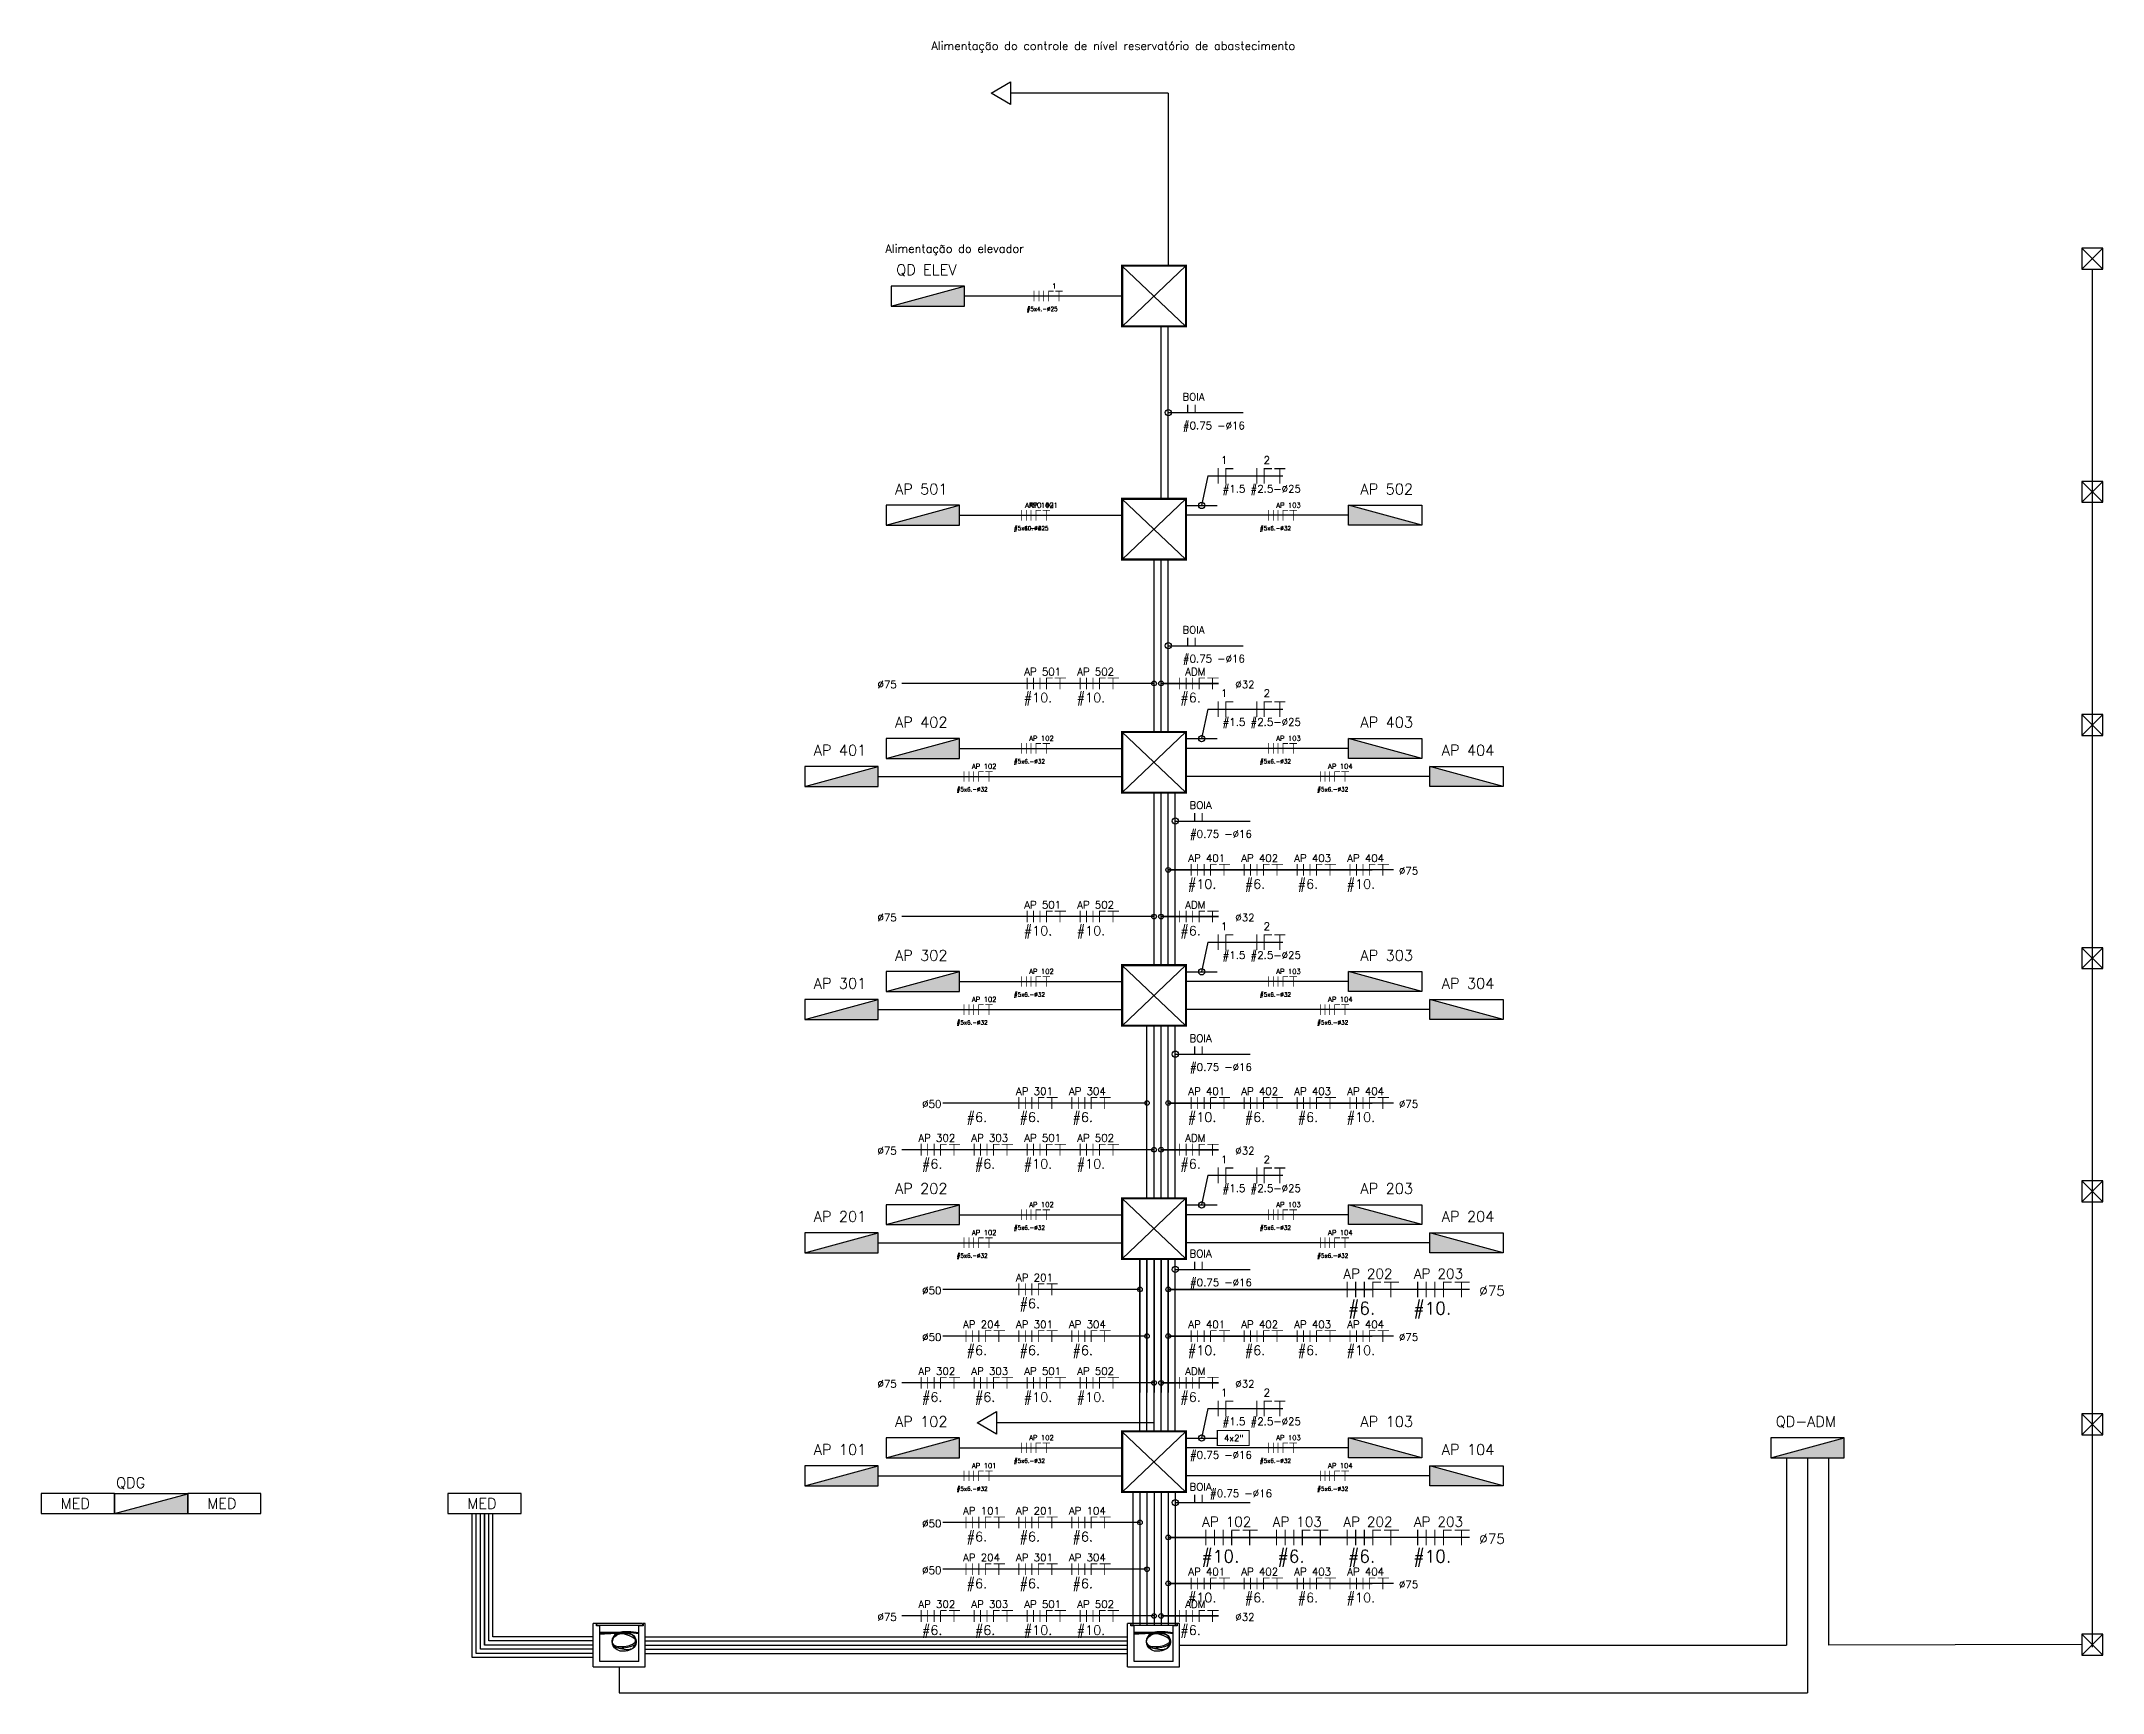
# Model space of a CAD drawing. Header units: millimetres. Extents: x 42 to 552, y 43 to 535.
# Drawn here: x 526.8 to 551.57, y 494.68 to 514.51 of the extents above; entities that cross this region are included whole.
import ezdxf
from ezdxf.enums import TextEntityAlignment as Align

# ---------------------------------------------------------------- set-up
doc = ezdxf.new("R2010")
doc.units = ezdxf.units.MM
doc.header["$LTSCALE"] = 0.75
doc.header["$MEASUREMENT"] = 0
doc.layers.add('CIRC IEC', color=7, linetype='Continuous', plot=False)
for name, color, linetype in [('CIRCUITOS', 7, 'Continuous'), ('DETALHES-DIVERSOS', 7, 'Continuous'), ('PENA_01', 1, 'Continuous'), ('Textos', 144, 'Continuous')]:
    doc.layers.add(name, color=color, linetype=linetype)
doc.layers.add('TOMADAS', color=1, linetype='Continuous', lineweight=25)
doc.styles.add('ROMANS', font='romans.shx')
doc.styles.add('ROMMANS', font='ROMANS.shx', dxfattribs={"height": 100})

msp = doc.modelspace()

# ---------------------------------------------------------------- texts
at = {"layer": 'CIRCUITOS', "color": 1, "attachment_point": 5, "style": 'ROMMANS'}
for s, insert, char_height, width in [('∅75', (536.964, 506.788), 0.09, 0.39377), ('∅75', (536.964, 503.988), 0.09, 0.39377), ('∅50', (537.501, 501.749), 0.09, 0.39377), ('∅75', (544.231, 499.506), 0.12, 0.52503), ('∅50', (537.501, 499.51), 0.09, 0.39377)]:
    msp.add_mtext(s, dxfattribs=dict(at, insert=insert, char_height=char_height, width=width))
at = {"layer": 'CIRCUITOS', "attachment_point": 5, "style": 'ROMMANS'}
for s, insert, char_height, width in [('∅32', (541.263, 506.788), 0.09, 0.39377), ('#10.', (538.777, 506.611), 0.1125, 0.6082), ('#10.', (539.413, 506.611), 0.1125, 0.6082), ('#6.', (540.61, 506.611), 0.1125, 0.6082), ('∅75', (543.228, 504.549), 0.09, 0.39377), ('#10.', (540.748, 504.372), 0.1125, 0.6082), ('#6.', (541.384, 504.372), 0.1125, 0.6082), ('#6.', (542.02, 504.372), 0.1125, 0.6082), ('#10.', (542.656, 504.372), 0.1125, 0.6082), ('∅32', (541.263, 503.988), 0.09, 0.39377), ('#10.', (538.777, 503.811), 0.1125, 0.6082), ('#10.', (539.413, 503.811), 0.1125, 0.6082), ('#6.', (540.61, 503.811), 0.1125, 0.6082), ('∅75', (543.228, 501.749), 0.09, 0.39377), ('#6.', (538.042, 501.572), 0.1125, 0.6082), ('#6.', (538.678, 501.572), 0.1125, 0.6082), ('#6.', (539.314, 501.572), 0.1125, 0.6082), ('#10.', (540.748, 501.572), 0.1125, 0.6082), ('#6.', (541.384, 501.572), 0.1125, 0.6082), ('#6.', (542.02, 501.572), 0.1125, 0.6082), ('#10.', (542.656, 501.572), 0.1125, 0.6082), ('∅75', (536.964, 501.188), 0.09, 0.39377), ('#6.', (537.505, 501.011), 0.1125, 0.6082), ('#6.', (538.141, 501.011), 0.1125, 0.6082), ('#10.', (538.777, 501.011), 0.1125, 0.6082), ('#10.', (539.413, 501.011), 0.1125, 0.6082), ('#6.', (540.61, 501.011), 0.1125, 0.6082), ('∅32', (541.263, 501.188), 0.09, 0.39377), ('#6.', (538.678, 499.334), 0.1125, 0.6082), ('#6.', (542.665, 499.271), 0.15, 0.81093), ('#10.', (543.513, 499.271), 0.15, 0.81093), ('∅50', (537.501, 498.949), 0.09, 0.39377), ('#6.', (538.042, 498.772), 0.1125, 0.6082), ('#6.', (538.678, 498.772), 0.1125, 0.6082), ('#6.', (539.314, 498.772), 0.1125, 0.6082), ('#10.', (540.748, 498.772), 0.1125, 0.6082), ('#6.', (541.384, 498.772), 0.1125, 0.6082), ('#6.', (542.02, 498.772), 0.1125, 0.6082), ('#10.', (542.656, 498.772), 0.1125, 0.6082), ('∅75', (543.228, 498.949), 0.09, 0.39377), ('∅75', (536.964, 498.388), 0.09, 0.39377), ('∅32', (541.263, 498.388), 0.09, 0.39377), ('#6.', (537.505, 498.211), 0.1125, 0.6082), ('#6.', (538.141, 498.211), 0.1125, 0.6082), ('#10.', (538.777, 498.211), 0.1125, 0.6082), ('#10.', (539.413, 498.211), 0.1125, 0.6082), ('#6.', (540.61, 498.211), 0.1125, 0.6082), ('∅50', (537.501, 496.71), 0.09, 0.39377), ('#6.', (538.042, 496.534), 0.1125, 0.6082), ('#6.', (538.678, 496.534), 0.1125, 0.6082), ('#6.', (539.314, 496.534), 0.1125, 0.6082), ('∅75', (544.231, 496.527), 0.12, 0.52503), ('#10.', (540.969, 496.292), 0.15, 0.81093), ('#6.', (541.817, 496.292), 0.15, 0.81093), ('#6.', (542.665, 496.292), 0.15, 0.81093), ('#10.', (543.513, 496.292), 0.15, 0.81093), ('∅50', (537.501, 496.149), 0.09, 0.39377), ('#6.', (538.042, 495.972), 0.1125, 0.6082), ('#6.', (538.678, 495.972), 0.1125, 0.6082), ('#6.', (539.314, 495.972), 0.1125, 0.6082), ('#10.', (540.748, 495.802), 0.1125, 0.6082), ('#6.', (541.384, 495.802), 0.1125, 0.6082), ('#6.', (542.02, 495.802), 0.1125, 0.6082), ('#10.', (542.656, 495.802), 0.1125, 0.6082), ('∅75', (543.228, 495.979), 0.09, 0.39377), ('∅75', (536.964, 495.588), 0.09, 0.39377), ('∅32', (541.263, 495.588), 0.09, 0.39377), ('#6.', (537.505, 495.411), 0.1125, 0.6082), ('#6.', (538.141, 495.411), 0.1125, 0.6082), ('#10.', (538.777, 495.411), 0.1125, 0.6082), ('#10.', (539.413, 495.411), 0.1125, 0.6082), ('#6.', (540.61, 495.411), 0.1125, 0.6082)]:
    msp.add_mtext(s, dxfattribs=dict(at, insert=insert, char_height=char_height, width=width))
at = {"layer": 'DETALHES-DIVERSOS', "style": 'ROMANS'}
for s, height, p in [('#0.75 -%%C16', 0.09, (540.517, 509.852)), ('#1.5 #2.5-%%C25', 0.09, (540.994, 509.092)), ('#0.75 -%%C16', 0.09, (540.517, 507.052)), ('#1.5 #2.5-%%C25', 0.09, (540.994, 506.292)), ('#0.75 -%%C16', 0.09, (540.602, 504.947)), ('#1.5 #2.5-%%C25', 0.09, (540.994, 503.492)), ('#0.75 -%%C16', 0.09, (540.602, 502.147)), ('#1.5 #2.5-%%C25', 0.09, (540.994, 500.692)), ('#0.75 -%%C16', 0.09, (540.602, 499.561)), ('#1.5 #2.5-%%C25', 0.09, (540.994, 497.892)), ('#0.75 -%%C16', 0.09, (540.602, 497.489)), ('4x2"', 0.075, (541.013, 497.699)), ('#0.75 -%%C16', 0.09, (540.843, 497.028))]:
    msp.add_text(s, height=height, dxfattribs=at).set_placement(p)
at = {"layer": 'Textos', "style": 'ROMANS'}
for s, height, p in [('Alimentação do controle de nível reservatório de abastecimento', 0.1, (537.496, 514.408)), ('Alimentação do elevador', 0.1, (536.943, 511.972)), ('#5x4.-%%C25', 0.05, (538.64, 511.272)), ('#5x10.-%%C25', 0.05, (538.487, 508.639))]:
    msp.add_text(s, height=height, dxfattribs=at).set_placement(p)
at = {"layer": 'Textos', "color": 0, "style": 'ROMANS'}
for p in [(538.487, 508.639), (541.443, 508.639), (538.487, 505.839), (541.443, 505.839), (537.799, 505.503), (542.131, 505.503), (538.487, 503.039), (541.443, 503.039), (537.799, 502.703), (542.131, 502.703), (538.487, 500.239), (541.443, 500.239), (537.799, 499.903), (542.131, 499.903), (538.487, 497.439), (541.443, 497.439), (537.799, 497.103), (542.131, 497.103)]:
    msp.add_text('#5x6.-%%C32', height=0.05, dxfattribs=at).set_placement(p)

# ---------------------------------------------------------------- blocks, each defined once
blk = doc.blocks.new('A$C72fb05ed')
h = blk.add_hatch(color=1)
h.dxf.hatch_style = 1
h.paths.add_polyline_path([(0, 0.259), (0.88, 0.259), (0.88, 0.499)])
at = {"layer": 'TOMADAS', "linetype": 'Continuous'}
for p, q in [((0.88, 0.499), (0, 0.499)), ((0, 0.499), (0, 0.259)), ((0, 0.259), (0.88, 0.499)), ((0.88, 0.259), (0.88, 0.499)), ((0, 0.259), (0.88, 0.259))]:
    blk.add_line(p, q, dxfattribs=at)
at = {"layer": 'TOMADAS', "linetype": 'Continuous', "style": 'ROMANS', "flags": 8}
blk.add_attdef('002', text='', height=0.128, dxfattribs=at).set_placement((0.42, 0.635), align=Align.MIDDLE_CENTER)
blk.add_attdef('020', text='', height=0.128, dxfattribs=at).set_placement((0.431, 0.105), align=Align.MIDDLE_RIGHT)
blk = doc.blocks.new('A$C25676E2D')
at = {"color": 7, "linetype": 'Continuous'}
for points in [[(0, 0), (0, 6.5)], [(0, 6.5), (0.33, 6.5)], [(0.33, 6.5), (0.33, 6.11)], [(0.39, 6.5), (7.22, 6.5)], [(0.39, 6.5), (0.39, 6.17)], [(0.39, 6.17), (7.22, 6.17)], [(6.78, 6.11), (7.28, 6.11), (7.28, 6.5)], [(7.22, 6.17), (7.22, 6.5)], [(7.28, 6.5), (7.78, 6.5)], [(7.78, 0), (7.78, 6.5)], [(0.33, 6.11), (0.94, 6.11)], [(0.94, 0.78), (0.94, 6.11)], [(6.78, 0.78), (6.78, 6.11)], [(0.94, 0.78), (6.78, 0.78)], [(7.78, 0), (0, 0)]]:
    blk.add_lwpolyline(points, dxfattribs=at)
blk = doc.blocks.new('FFFNT')
at = {"const_width": 0.24}
for points in [[(0.12, 1.68), (0.12, -1.68)], [(1.68, 1.68), (1.68, -1.68)], [(3.16, 1.68), (3.16, -1.68)], [(4.76, 1.68), (4.76, -1.68)], [(4.84, 1.56), (6.4, 1.56)], [(6.88, 1.56), (9.28, 1.56)], [(8.08, 1.68), (8.08, -1.68)]]:
    blk.add_lwpolyline(points, dxfattribs=at)
at = {"style": 'ROMANS', "flags": 8}
blk.add_attdef('001', text='', height=1.6, dxfattribs=at).set_placement((2.25, 3.39), align=Align.MIDDLE_CENTER)
blk = doc.blocks.new('A$C4C292237')
at = {"linetype": 'Continuous'}
for p, q in [((1.1, 0.573), (0, 0.573)), ((0, 0.573), (0, 0.273)), ((1.1, 0.273), (1.1, 0.573)), ((0, 0.273), (1.1, 0.273))]:
    blk.add_line(p, q, dxfattribs=at)
at = {"linetype": 'Continuous', "style": 'ROMANS'}
blk.add_text('MED', height=0.16, dxfattribs=at).set_placement((0.294, 0.345))
at = {"linetype": 'Continuous', "style": 'ROMANS', "flags": 8}
blk.add_attdef('002', text='', height=0.16, dxfattribs=at).set_placement((0.525, 0.742), align=Align.MIDDLE_CENTER)
blk.add_attdef('020', text='', height=0.16, dxfattribs=at).set_placement((0.539, 0.08), align=Align.MIDDLE_RIGHT)
blk = doc.blocks.new('A$C60FB1DCF')
at = {"const_width": 0.0135}
for points in [[(0.007, 0.189), (0.007, 0)], [(0.11, 0.189), (0.11, 0)], [(0.214, 0.189), (0.214, 0)], [(0.311, 0.182), (0.414, 0.182)], [(0.317, 0.176), (0.317, 0)], [(0.45, 0.182), (0.63, 0.182)], [(0.533, 0.176), (0.533, 0)]]:
    blk.add_lwpolyline(points, dxfattribs=at)
at = {"style": 'ROMANS', "flags": 8}
blk.add_attdef('001', text='', height=0.09, dxfattribs=at).set_placement((0.257, 0.283), align=Align.MIDDLE_CENTER)
blk = doc.blocks.new('A$C299C4914')
at = {"const_width": 0.018}
for points in [[(0.043, 0.252), (0.043, 0)], [(0.163, 0.252), (0.163, 0)], [(0.169, 0.243), (0.286, 0.243)]]:
    blk.add_lwpolyline(points, dxfattribs=at)
at = {"style": 'ROMANS', "flags": 8}
blk.add_attdef('001', text='', height=0.12, dxfattribs=at).set_placement((0.137, 0.38), align=Align.MIDDLE_CENTER)
blk = doc.blocks.new('A$C6F0B5A82')
at = {"const_width": 0.018}
for points in [[(0.009, 0.252), (0.009, 0)], [(0.129, 0.252), (0.129, 0)], [(0.135, 0.243), (0.252, 0.243)], [(0.288, 0.243), (0.468, 0.243)], [(0.378, 0.252), (0.378, 0)]]:
    blk.add_lwpolyline(points, dxfattribs=at)
at = {"style": 'ROMANS', "flags": 8}
blk.add_attdef('001', text='', height=0.12, dxfattribs=at).set_placement((0.17, 0.38), align=Align.MIDDLE_CENTER)
blk = doc.blocks.new('A$C178dea29')
at = {"const_width": 0.0135}
for points in [[(0.032, 0.095), (0.032, 0)], [(0.122, 0.095), (0.122, 0)]]:
    blk.add_lwpolyline(points, dxfattribs=at)
at = {"style": 'ROMANS', "flags": 8}
blk.add_attdef('001', text='', height=0.09, dxfattribs=at).set_placement((0.103, 0.19), align=Align.MIDDLE_CENTER)

# ---------------------------------------------------------------- linework, layer by layer
for p, q in [((540.341, 513.889), (538.447, 513.889)), ((540.341, 513.889), (540.341, 511.817)), ((539.785, 511.817), (540.554, 511.089)), ((539.788, 511.817), (539.788, 511.089)), ((540.554, 511.817), (539.788, 511.089)), ((551.444, 495.226), (551.444, 511.776)), ((539.788, 511.453), (537.894, 511.453)), ((540.256, 509.017), (540.256, 511.089)), ((540.341, 509.017), (540.341, 511.089)), ((539.785, 509.017), (540.554, 508.289)), ((539.785, 509.017), (540.554, 508.289)), ((539.785, 509.017), (540.554, 508.289)), ((539.788, 509.017), (539.788, 508.289)), ((540.554, 509.017), (539.788, 508.289)), ((540.554, 509.017), (539.788, 508.289)), ((539.788, 509.017), (539.788, 508.289)), ((540.554, 509.017), (539.788, 508.289)), ((537.834, 508.82), (539.788, 508.82)), ((537.834, 508.82), (539.788, 508.82)), ((540.554, 508.937), (540.931, 508.937)), ((542.508, 508.82), (540.554, 508.82)), ((540.171, 506.217), (540.171, 508.289)), ((540.256, 506.217), (540.256, 508.289)), ((540.341, 506.217), (540.341, 508.289)), ((537.834, 506.02), (539.788, 506.02)), ((539.785, 506.217), (540.554, 505.489)), ((539.785, 506.217), (540.554, 505.489)), ((540.554, 506.217), (539.788, 505.489)), ((539.788, 506.217), (539.788, 505.489)), ((540.554, 506.217), (539.788, 505.489)), ((540.554, 506.137), (540.931, 506.137)), ((542.508, 506.02), (540.554, 506.02)), ((536.857, 505.683), (539.788, 505.683)), ((543.484, 505.683), (540.554, 505.683)), ((540.171, 503.417), (540.171, 505.489)), ((540.256, 503.417), (540.256, 505.489)), ((540.341, 503.417), (540.341, 505.489)), ((540.426, 503.417), (540.426, 505.489)), ((539.785, 503.417), (540.554, 502.689)), ((539.788, 503.417), (539.788, 502.689)), ((540.554, 503.417), (539.788, 502.689)), ((540.554, 503.337), (540.931, 503.337)), ((537.834, 503.22), (539.788, 503.22)), ((542.508, 503.22), (540.554, 503.22)), ((536.857, 502.883), (539.788, 502.883)), ((543.484, 502.883), (540.554, 502.883)), ((540.086, 500.617), (540.086, 502.689)), ((540.171, 500.617), (540.171, 502.689)), ((540.256, 500.617), (540.256, 502.689)), ((540.341, 500.617), (540.341, 502.689)), ((540.426, 500.617), (540.426, 502.689)), ((539.785, 500.617), (540.554, 499.889)), ((539.788, 500.617), (539.788, 499.889)), ((540.554, 500.617), (539.788, 499.889)), ((539.788, 500.617), (539.788, 499.889)), ((537.834, 500.42), (539.788, 500.42)), ((540.554, 500.537), (540.931, 500.537)), ((542.508, 500.42), (540.554, 500.42)), ((536.857, 500.083), (539.788, 500.083)), ((543.484, 500.083), (540.554, 500.083)), ((540.001, 497.817), (540.001, 499.889)), ((540.001, 499.889), (540.001, 498.285)), ((540.086, 497.817), (540.086, 499.889)), ((540.086, 499.889), (540.086, 498.285)), ((540.171, 497.817), (540.171, 499.889)), ((540.171, 499.889), (540.171, 498.285)), ((540.256, 497.817), (540.256, 499.889)), ((540.256, 499.889), (540.256, 498.285)), ((540.341, 497.817), (540.341, 499.889)), ((540.341, 499.889), (540.341, 498.285)), ((540.426, 497.817), (540.426, 499.889)), ((540.171, 497.919), (538.277, 497.919)), ((537.834, 497.62), (539.788, 497.62)), ((539.785, 497.817), (540.554, 497.089)), ((539.788, 497.817), (539.788, 497.089)), ((540.554, 497.817), (539.788, 497.089)), ((540.554, 497.817), (540.554, 497.089)), ((540.554, 497.737), (540.931, 497.737)), ((542.508, 497.62), (540.554, 497.62)), ((547.769, 497.5), (547.769, 495.25)), ((548.021, 497.5), (548.021, 494.678)), ((548.273, 497.5), (548.273, 495.25)), ((536.857, 497.283), (539.788, 497.283)), ((539.916, 497.089), (539.916, 495.48)), ((540.001, 497.089), (540.001, 495.485)), ((540.086, 497.089), (540.086, 495.485)), ((540.171, 497.089), (540.171, 495.485)), ((540.256, 497.089), (540.256, 495.485)), ((540.341, 497.089), (540.341, 495.485)), ((540.426, 497.089), (540.426, 495.485)), ((543.484, 497.283), (540.554, 497.283)), ((531.977, 495.1), (531.977, 496.829)), ((532.027, 495.15), (532.027, 496.829)), ((532.077, 495.2), (532.077, 496.829)), ((532.127, 496.829), (532.127, 495.25)), ((532.127, 495.25), (532.127, 496.829)), ((532.177, 495.3), (532.177, 496.829)), ((532.227, 495.35), (532.227, 496.829)), ((533.433, 495.35), (532.227, 495.35)), ((534.058, 495.35), (539.852, 495.35)), ((533.433, 495.1), (531.977, 495.1)), ((533.433, 495.15), (532.027, 495.15)), ((533.433, 495.2), (532.077, 495.2)), ((533.433, 495.25), (532.127, 495.25)), ((533.433, 495.3), (532.177, 495.3)), ((534.058, 495.3), (539.852, 495.3)), ((534.058, 495.25), (539.852, 495.25)), ((534.058, 495.2), (539.852, 495.2)), ((534.058, 495.15), (539.852, 495.15)), ((540.477, 495.25), (547.769, 495.25)), ((551.319, 495.256), (548.273, 495.25)), ((533.745, 494.989), (533.745, 494.678)), ((533.745, 494.678), (548.021, 494.678))]:
    msp.add_line(p, q)
for points in [[(538.214, 513.889), (538.447, 514.024), (538.447, 513.754)], [(538.044, 497.919), (538.277, 498.054), (538.277, 497.784)]]:
    msp.add_lwpolyline(points, close=True)
for points, knots in [([(533.982, 495.396), (533.94, 495.402), (533.844, 495.415), (533.688, 495.41), (533.636, 495.25), (533.772, 495.222), (533.92, 495.25), (533.962, 495.322), (533.842, 495.433), (533.722, 495.392), (533.516, 495.402)], [0.060951, 0.060951, 0.060951, 0.060951, 3.18264, 7.20266, 9.71785, 12.736991, 16.557052, 18.963776, 20.533761, 27.348764, 27.348764, 27.348764, 27.348764]), ([(533.982, 495.396), (533.94, 495.402), (533.844, 495.415), (533.688, 495.41), (533.636, 495.25), (533.772, 495.222), (533.92, 495.25), (533.962, 495.322), (533.842, 495.433), (533.722, 495.392), (533.516, 495.402)], [0.060951, 0.060951, 0.060951, 0.060951, 3.18264, 7.20266, 9.71785, 12.736991, 16.557052, 18.963776, 20.533761, 27.348764, 27.348764, 27.348764, 27.348764]), ([(533.516, 495.385), (533.665, 495.391), (533.761, 495.404), (533.919, 495.4), (533.971, 495.24), (533.834, 495.162), (533.687, 495.181), (533.645, 495.311), (533.764, 495.422), (533.882, 495.413), (533.982, 495.392)], [0, 0, 0, 0, 3.18264, 7.20266, 9.71785, 12.736991, 16.557052, 18.963776, 20.533761, 27.265074, 27.265074, 27.265074, 27.265074]), ([(533.516, 495.385), (533.665, 495.391), (533.761, 495.404), (533.919, 495.4), (533.971, 495.24), (533.834, 495.162), (533.687, 495.181), (533.645, 495.311), (533.764, 495.422), (533.882, 495.413), (533.982, 495.392)], [0, 0, 0, 0, 3.18264, 7.20266, 9.71785, 12.736991, 16.557052, 18.963776, 20.533761, 27.265074, 27.265074, 27.265074, 27.265074]), ([(533.982, 495.386), (533.94, 495.391), (533.844, 495.404), (533.688, 495.4), (533.636, 495.24), (533.772, 495.204), (533.92, 495.181), (533.962, 495.311), (533.842, 495.383), (533.722, 495.413), (533.516, 495.391)], [0.060951, 0.060951, 0.060951, 0.060951, 3.18264, 7.20266, 9.71785, 12.736991, 16.557052, 18.963776, 20.533761, 27.348764, 27.348764, 27.348764, 27.348764]), ([(533.982, 495.386), (533.94, 495.391), (533.844, 495.404), (533.688, 495.4), (533.636, 495.24), (533.772, 495.204), (533.92, 495.181), (533.962, 495.311), (533.842, 495.383), (533.722, 495.413), (533.516, 495.391)], [0.060951, 0.060951, 0.060951, 0.060951, 3.18264, 7.20266, 9.71785, 12.736991, 16.557052, 18.963776, 20.533761, 27.348764, 27.348764, 27.348764, 27.348764]), ([(533.516, 495.396), (533.665, 495.402), (533.761, 495.374), (533.919, 495.41), (533.971, 495.25), (533.834, 495.22), (533.687, 495.192), (533.645, 495.322), (533.764, 495.414), (533.882, 495.396), (533.982, 495.402)], [0, 0, 0, 0, 3.18264, 7.20266, 9.71785, 12.736991, 16.557052, 18.963776, 20.533761, 27.265074, 27.265074, 27.265074, 27.265074]), ([(533.516, 495.396), (533.665, 495.402), (533.761, 495.374), (533.919, 495.41), (533.971, 495.25), (533.834, 495.22), (533.687, 495.192), (533.645, 495.322), (533.764, 495.414), (533.882, 495.396), (533.982, 495.402)], [0, 0, 0, 0, 3.18264, 7.20266, 9.71785, 12.736991, 16.557052, 18.963776, 20.533761, 27.265074, 27.265074, 27.265074, 27.265074]), ([(540.401, 495.396), (540.359, 495.402), (540.263, 495.415), (540.106, 495.41), (540.055, 495.25), (540.191, 495.222), (540.339, 495.25), (540.381, 495.322), (540.261, 495.433), (540.141, 495.392), (539.935, 495.402)], [0.060951, 0.060951, 0.060951, 0.060951, 3.18264, 7.20266, 9.71785, 12.736991, 16.557052, 18.963776, 20.533761, 27.348764, 27.348764, 27.348764, 27.348764]), ([(540.401, 495.396), (540.359, 495.402), (540.263, 495.415), (540.106, 495.41), (540.055, 495.25), (540.191, 495.222), (540.339, 495.25), (540.381, 495.322), (540.261, 495.433), (540.141, 495.392), (539.935, 495.402)], [0.060951, 0.060951, 0.060951, 0.060951, 3.18264, 7.20266, 9.71785, 12.736991, 16.557052, 18.963776, 20.533761, 27.348764, 27.348764, 27.348764, 27.348764]), ([(539.935, 495.385), (540.084, 495.391), (540.18, 495.404), (540.338, 495.4), (540.39, 495.24), (540.253, 495.162), (540.105, 495.181), (540.064, 495.311), (540.183, 495.422), (540.301, 495.413), (540.401, 495.392)], [0, 0, 0, 0, 3.18264, 7.20266, 9.71785, 12.736991, 16.557052, 18.963776, 20.533761, 27.265074, 27.265074, 27.265074, 27.265074]), ([(539.935, 495.385), (540.084, 495.391), (540.18, 495.404), (540.338, 495.4), (540.39, 495.24), (540.253, 495.162), (540.105, 495.181), (540.064, 495.311), (540.183, 495.422), (540.301, 495.413), (540.401, 495.392)], [0, 0, 0, 0, 3.18264, 7.20266, 9.71785, 12.736991, 16.557052, 18.963776, 20.533761, 27.265074, 27.265074, 27.265074, 27.265074]), ([(540.401, 495.386), (540.359, 495.391), (540.263, 495.404), (540.106, 495.4), (540.055, 495.24), (540.191, 495.204), (540.339, 495.181), (540.381, 495.311), (540.261, 495.383), (540.141, 495.413), (539.935, 495.391)], [0.060951, 0.060951, 0.060951, 0.060951, 3.18264, 7.20266, 9.71785, 12.736991, 16.557052, 18.963776, 20.533761, 27.348764, 27.348764, 27.348764, 27.348764]), ([(540.401, 495.386), (540.359, 495.391), (540.263, 495.404), (540.106, 495.4), (540.055, 495.24), (540.191, 495.204), (540.339, 495.181), (540.381, 495.311), (540.261, 495.383), (540.141, 495.413), (539.935, 495.391)], [0.060951, 0.060951, 0.060951, 0.060951, 3.18264, 7.20266, 9.71785, 12.736991, 16.557052, 18.963776, 20.533761, 27.348764, 27.348764, 27.348764, 27.348764]), ([(539.935, 495.396), (540.084, 495.402), (540.18, 495.374), (540.338, 495.41), (540.39, 495.25), (540.253, 495.22), (540.105, 495.192), (540.064, 495.322), (540.183, 495.414), (540.301, 495.396), (540.401, 495.402)], [0, 0, 0, 0, 3.18264, 7.20266, 9.71785, 12.736991, 16.557052, 18.963776, 20.533761, 27.265074, 27.265074, 27.265074, 27.265074]), ([(539.935, 495.396), (540.084, 495.402), (540.18, 495.374), (540.338, 495.41), (540.39, 495.25), (540.253, 495.22), (540.105, 495.192), (540.064, 495.322), (540.183, 495.414), (540.301, 495.396), (540.401, 495.402)], [0, 0, 0, 0, 3.18264, 7.20266, 9.71785, 12.736991, 16.557052, 18.963776, 20.533761, 27.265074, 27.265074, 27.265074, 27.265074])]:
    msp.add_open_spline(points, degree=3, knots=knots)
for p in [(539.785, 511.817), (539.785, 509.017), (539.785, 509.017), (539.785, 506.217), (539.785, 503.417), (539.828, 500.617), (539.828, 497.817), (539.916, 497.817), (540.001, 497.817), (540.086, 497.817), (540.171, 497.817), (540.256, 497.817), (540.341, 497.817), (540.426, 497.817), (540.511, 497.817), (540.514, 497.817)]:
    msp.add_point(p)
at = {"layer": 'CIRCUITOS', "linetype": 'Continuous'}
for p, q in [((540.341, 510.053), (541.241, 510.053)), ((540.818, 509.293), (540.742, 508.937)), ((540.818, 509.293), (541.718, 509.293)), ((540.341, 507.253), (541.241, 507.253)), ((540.171, 506.8), (537.139, 506.8)), ((540.946, 506.8), (540.256, 506.8)), ((540.256, 506.8), (540.946, 506.8)), ((540.818, 506.493), (540.742, 506.137)), ((540.818, 506.493), (541.718, 506.493)), ((540.426, 505.148), (541.326, 505.148)), ((543.049, 504.561), (540.341, 504.561)), ((540.341, 504.561), (542.792, 504.561)), ((540.171, 504), (537.139, 504)), ((540.946, 504), (540.256, 504)), ((540.256, 504), (540.946, 504)), ((540.818, 503.693), (540.742, 503.337)), ((540.818, 503.693), (541.718, 503.693)), ((540.426, 502.348), (541.326, 502.348)), ((540.086, 501.761), (537.635, 501.761)), ((543.049, 501.761), (540.341, 501.761)), ((540.341, 501.761), (542.792, 501.761)), ((540.171, 501.2), (537.139, 501.2)), ((540.946, 501.2), (540.256, 501.2)), ((540.256, 501.2), (540.946, 501.2)), ((540.818, 500.893), (540.742, 500.537)), ((540.818, 500.893), (541.718, 500.893)), ((540.426, 499.762), (541.326, 499.762)), ((540.001, 499.523), (537.635, 499.523)), ((542.441, 499.523), (540.341, 499.523)), ((540.341, 499.523), (542.792, 499.523)), ((543.961, 499.523), (540.341, 499.523)), ((540.086, 498.961), (537.635, 498.961)), ((543.049, 498.961), (540.341, 498.961)), ((540.341, 498.961), (542.792, 498.961)), ((540.171, 498.4), (537.139, 498.4)), ((540.946, 498.4), (540.256, 498.4)), ((540.256, 498.4), (540.946, 498.4)), ((540.818, 498.093), (540.742, 497.737)), ((540.818, 498.093), (541.718, 498.093)), ((540.426, 496.962), (541.326, 496.962)), ((540.001, 496.723), (537.635, 496.723)), ((542.441, 496.544), (540.341, 496.544)), ((540.341, 496.544), (542.792, 496.544)), ((543.961, 496.544), (540.341, 496.544)), ((540.086, 496.161), (537.635, 496.161)), ((543.049, 495.991), (540.341, 495.991)), ((540.341, 495.991), (542.792, 495.991)), ((540.171, 495.6), (537.139, 495.6)), ((540.946, 495.6), (540.256, 495.6)), ((540.256, 495.6), (540.946, 495.6))]:
    msp.add_line(p, q, dxfattribs=at)
at = {"layer": 'CIRCUITOS'}
for centre, radius in [((540.341, 510.053), 0.0375), ((540.742, 508.937), 0.0375), ((540.341, 507.253), 0.0375), ((540.171, 506.8), 0.0281), ((540.256, 506.8), 0.0281), ((540.742, 506.137), 0.0375), ((540.426, 505.148), 0.0375), ((540.341, 504.561), 0.0281), ((540.171, 504), 0.0281), ((540.256, 504), 0.0281), ((540.742, 503.337), 0.0375), ((540.426, 502.348), 0.0375), ((540.086, 501.761), 0.0281), ((540.341, 501.761), 0.0281), ((540.171, 501.2), 0.0281), ((540.256, 501.2), 0.0281), ((540.742, 500.537), 0.0375), ((540.426, 499.762), 0.0375), ((540.001, 499.523), 0.0281), ((540.341, 499.523), 0.0281), ((540.086, 498.961), 0.0281), ((540.341, 498.961), 0.0281), ((540.171, 498.4), 0.0281), ((540.256, 498.4), 0.0281), ((540.742, 497.737), 0.0375), ((540.426, 496.962), 0.0375), ((540.001, 496.723), 0.0281), ((540.341, 496.544), 0.0281), ((540.086, 496.161), 0.0281), ((540.341, 495.991), 0.0281), ((540.171, 495.6), 0.0281), ((540.256, 495.6), 0.0281)]:
    msp.add_circle(centre, radius, dxfattribs=at)
at = {"layer": 'DETALHES-DIVERSOS', "flags": 128}
for points, const_width in [([(539.788, 511.817), (539.788, 511.089), (540.554, 511.089), (540.554, 511.817)], 0.025), ([(539.788, 509.017), (539.788, 508.289), (540.554, 508.289), (540.554, 509.017)], 0.025), ([(539.788, 509.017), (539.788, 508.289), (540.554, 508.289), (540.554, 509.017)], 0.025), ([(539.788, 509.017), (539.788, 508.289), (540.554, 508.289), (540.554, 509.017)], 0.025), ([(539.788, 506.217), (539.788, 505.489), (540.554, 505.489), (540.554, 506.217)], 0.025), ([(539.788, 506.217), (539.788, 505.489), (540.554, 505.489), (540.554, 506.217)], 0.025), ([(539.788, 503.417), (539.788, 502.689), (540.554, 502.689), (540.554, 503.417)], 0.025), ([(539.788, 500.617), (539.788, 499.889), (540.554, 499.889), (540.554, 500.617)], 0.025), ([(539.788, 497.817), (539.788, 497.089), (540.554, 497.089), (540.554, 497.817)], 0.025), ([(541.313, 497.828), (541.313, 497.646), (540.931, 497.646), (540.931, 497.828)], 0.0125)]:
    msp.add_lwpolyline(points, close=True, dxfattribs=dict(at, const_width=const_width))
at = {"layer": 'PENA_01', "linetype": 'Continuous'}
for p, q in [((551.569, 511.776), (551.319, 512.026)), ((551.569, 512.026), (551.319, 511.776)), ((551.569, 508.976), (551.319, 509.226)), ((551.569, 509.226), (551.319, 508.976)), ((551.569, 506.176), (551.319, 506.426)), ((551.569, 506.426), (551.319, 506.176)), ((551.569, 503.376), (551.319, 503.626)), ((551.569, 503.626), (551.319, 503.376)), ((551.569, 500.576), (551.319, 500.826)), ((551.569, 500.826), (551.319, 500.576)), ((551.569, 497.776), (551.319, 498.026)), ((551.569, 498.026), (551.319, 497.776)), ((551.569, 495.131), (551.319, 495.381)), ((551.569, 495.381), (551.319, 495.131))]:
    msp.add_line(p, q, dxfattribs=at)
for points in [[(551.569, 512.026), (551.319, 512.026), (551.319, 511.776), (551.569, 511.776)], [(551.569, 509.226), (551.319, 509.226), (551.319, 508.976), (551.569, 508.976)], [(551.569, 506.426), (551.319, 506.426), (551.319, 506.176), (551.569, 506.176)], [(551.569, 503.626), (551.319, 503.626), (551.319, 503.376), (551.569, 503.376)], [(551.569, 500.826), (551.319, 500.826), (551.319, 500.576), (551.569, 500.576)], [(551.569, 498.026), (551.319, 498.026), (551.319, 497.776), (551.569, 497.776)], [(551.569, 495.381), (551.319, 495.381), (551.319, 495.131), (551.569, 495.131)]]:
    msp.add_lwpolyline(points, close=True, dxfattribs=at)

# ---------------------------------------------------------------- block references
ref = msp.add_blockref('A$C72fb05ed', (537.014, 511.074))
ref.add_attrib('002', 'QD ELEV', dxfattribs={"layer": 'TOMADAS', "linetype": 'Continuous', "height": 0.128, "style": 'ROMANS', "flags": 8}).set_placement((537.435, 511.768), align=Align.MIDDLE_CENTER)
for p in [(537.014, 511.074), (536.954, 508.441)]:
    msp.add_blockref('A$C72fb05ed', p)
for p in [(540.542, 510.053), (540.542, 507.253), (540.627, 505.148), (540.627, 502.348), (540.627, 499.762), (540.627, 496.962)]:
    msp.add_blockref('A$C178dea29', p).add_auto_attribs({'001': 'BOIA'})
at = {"xscale": 0.75, "yscale": 0.75, "zscale": 0.75}
for name, p, values in [('A$C299C4914', (540.91, 509.198), {'001': '1'}), ('A$C6F0B5A82', (541.398, 509.198), {'001': '2'}), ('A$C299C4914', (540.91, 506.398), {'001': '1'}), ('A$C6F0B5A82', (541.398, 506.398), {'001': '2'}), ('A$C299C4914', (540.91, 503.598), {'001': '1'}), ('A$C6F0B5A82', (541.398, 503.598), {'001': '2'}), ('A$C299C4914', (540.91, 500.798), {'001': '1'}), ('A$C6F0B5A82', (541.398, 500.798), {'001': '2'}), ('A$C299C4914', (540.91, 497.998), {'001': '1'}), ('A$C6F0B5A82', (541.398, 497.998), {'001': '2'})]:
    msp.add_blockref(name, p, dxfattribs=at).add_auto_attribs(values)
ref = msp.add_blockref('A$C72fb05ed', (536.954, 508.441))
ref.add_attrib('002', 'AP 501', dxfattribs={"layer": 'TOMADAS', "linetype": 'Continuous', "height": 0.128, "style": 'ROMANS', "flags": 8}).set_placement((537.374, 509.134), align=Align.MIDDLE_CENTER)
ref = msp.add_blockref('A$C72fb05ed', (543.388, 508.441), dxfattribs=dict(xscale=-1))
ref.add_attrib('002', 'AP 502', dxfattribs={"layer": 'TOMADAS', "linetype": 'Continuous', "height": 0.128, "style": 'ROMANS', "flags": 8}).set_placement((542.967, 509.134), align=Align.MIDDLE_CENTER)
ref = msp.add_blockref('A$C72fb05ed', (536.954, 505.641))
ref.add_attrib('002', 'AP 402', dxfattribs={"layer": 'TOMADAS', "linetype": 'Continuous', "height": 0.128, "style": 'ROMANS', "flags": 8}).set_placement((537.374, 506.334), align=Align.MIDDLE_CENTER)
ref = msp.add_blockref('A$C72fb05ed', (543.388, 505.641), dxfattribs=dict(xscale=-1))
ref.add_attrib('002', 'AP 403', dxfattribs={"layer": 'TOMADAS', "linetype": 'Continuous', "height": 0.128, "style": 'ROMANS', "flags": 8}).set_placement((542.967, 506.334), align=Align.MIDDLE_CENTER)
ref = msp.add_blockref('A$C72fb05ed', (535.977, 505.304))
ref.add_attrib('002', 'AP 401', dxfattribs={"layer": 'TOMADAS', "linetype": 'Continuous', "height": 0.128, "style": 'ROMANS', "flags": 8}).set_placement((536.398, 505.998), align=Align.MIDDLE_CENTER)
ref = msp.add_blockref('A$C72fb05ed', (544.364, 505.304), dxfattribs=dict(xscale=-1))
ref.add_attrib('002', 'AP 404', dxfattribs={"layer": 'TOMADAS', "linetype": 'Continuous', "height": 0.128, "style": 'ROMANS', "flags": 8}).set_placement((543.944, 505.998), align=Align.MIDDLE_CENTER)
ref = msp.add_blockref('A$C72fb05ed', (536.954, 502.841))
ref.add_attrib('002', 'AP 302', dxfattribs={"layer": 'TOMADAS', "linetype": 'Continuous', "height": 0.128, "style": 'ROMANS', "flags": 8}).set_placement((537.374, 503.534), align=Align.MIDDLE_CENTER)
ref = msp.add_blockref('A$C72fb05ed', (543.388, 502.841), dxfattribs=dict(xscale=-1))
ref.add_attrib('002', 'AP 303', dxfattribs={"layer": 'TOMADAS', "linetype": 'Continuous', "height": 0.128, "style": 'ROMANS', "flags": 8}).set_placement((542.967, 503.534), align=Align.MIDDLE_CENTER)
ref = msp.add_blockref('A$C72fb05ed', (535.977, 502.504))
ref.add_attrib('002', 'AP 301', dxfattribs={"layer": 'TOMADAS', "linetype": 'Continuous', "height": 0.128, "style": 'ROMANS', "flags": 8}).set_placement((536.398, 503.198), align=Align.MIDDLE_CENTER)
ref = msp.add_blockref('A$C72fb05ed', (544.364, 502.504), dxfattribs=dict(xscale=-1))
ref.add_attrib('002', 'AP 304', dxfattribs={"layer": 'TOMADAS', "linetype": 'Continuous', "height": 0.128, "style": 'ROMANS', "flags": 8}).set_placement((543.944, 503.198), align=Align.MIDDLE_CENTER)
ref = msp.add_blockref('A$C72fb05ed', (536.954, 500.041))
ref.add_attrib('002', 'AP 202', dxfattribs={"layer": 'TOMADAS', "linetype": 'Continuous', "height": 0.128, "style": 'ROMANS', "flags": 8}).set_placement((537.374, 500.734), align=Align.MIDDLE_CENTER)
ref = msp.add_blockref('A$C72fb05ed', (543.388, 500.041), dxfattribs=dict(xscale=-1))
ref.add_attrib('002', 'AP 203', dxfattribs={"layer": 'TOMADAS', "linetype": 'Continuous', "height": 0.128, "style": 'ROMANS', "flags": 8}).set_placement((542.967, 500.734), align=Align.MIDDLE_CENTER)
ref = msp.add_blockref('A$C72fb05ed', (535.977, 499.704))
ref.add_attrib('002', 'AP 201', dxfattribs={"layer": 'TOMADAS', "linetype": 'Continuous', "height": 0.128, "style": 'ROMANS', "flags": 8}).set_placement((536.398, 500.398), align=Align.MIDDLE_CENTER)
ref = msp.add_blockref('A$C72fb05ed', (544.364, 499.704), dxfattribs=dict(xscale=-1))
ref.add_attrib('002', 'AP 204', dxfattribs={"layer": 'TOMADAS', "linetype": 'Continuous', "height": 0.128, "style": 'ROMANS', "flags": 8}).set_placement((543.944, 500.398), align=Align.MIDDLE_CENTER)
ref = msp.add_blockref('A$C72fb05ed', (536.954, 497.241))
ref.add_attrib('002', 'AP 102', dxfattribs={"layer": 'TOMADAS', "linetype": 'Continuous', "height": 0.128, "style": 'ROMANS', "flags": 8}).set_placement((537.374, 497.934), align=Align.MIDDLE_CENTER)
ref = msp.add_blockref('A$C72fb05ed', (543.388, 497.241), dxfattribs=dict(xscale=-1))
ref.add_attrib('002', 'AP 103', dxfattribs={"layer": 'TOMADAS', "linetype": 'Continuous', "height": 0.128, "style": 'ROMANS', "flags": 8}).set_placement((542.967, 497.934), align=Align.MIDDLE_CENTER)
ref = msp.add_blockref('A$C72fb05ed', (547.581, 497.241))
ref.add_attrib('002', 'QD-ADM', dxfattribs={"layer": 'TOMADAS', "linetype": 'Continuous', "height": 0.128, "style": 'ROMANS', "flags": 8}).set_placement((548.001, 497.936), align=Align.MIDDLE_CENTER)
ref = msp.add_blockref('A$C72fb05ed', (535.977, 496.904))
ref.add_attrib('002', 'AP 101', dxfattribs={"layer": 'TOMADAS', "linetype": 'Continuous', "height": 0.128, "style": 'ROMANS', "flags": 8}).set_placement((536.398, 497.598), align=Align.MIDDLE_CENTER)
ref = msp.add_blockref('A$C72fb05ed', (544.364, 496.904), dxfattribs=dict(xscale=-1))
ref.add_attrib('002', 'AP 104', dxfattribs={"layer": 'TOMADAS', "linetype": 'Continuous', "height": 0.128, "style": 'ROMANS', "flags": 8}).set_placement((543.944, 497.598), align=Align.MIDDLE_CENTER)
ref = msp.add_blockref('A$C72fb05ed', (527.681, 496.57))
ref.add_attrib('002', 'QDG', dxfattribs={"layer": 'TOMADAS', "linetype": 'Continuous', "height": 0.128, "style": 'ROMANS', "flags": 8}).set_placement((527.876, 497.2), align=Align.MIDDLE_CENTER)
at = {"xscale": -0.08040111005248037, "yscale": 0.08040111005248037, "zscale": 0.08040111005248037}
for p in [(534.058, 494.989), (534.058, 494.989), (540.477, 494.989), (540.477, 494.989)]:
    msp.add_blockref('A$C25676E2D', p, dxfattribs=at)
at = {"layer": 'CIRC IEC'}
ref = msp.add_blockref('A$C60FB1DCF', (538.641, 506.729), dxfattribs=dict(at, xscale=0.75, yscale=0.75, zscale=0.75))
ref.add_attrib('001', 'AP 501', dxfattribs={"layer": '0', "height": 0.09, "style": 'ROMANS', "flags": 8}).set_placement((538.833, 506.941), align=Align.MIDDLE_CENTER)
ref = msp.add_blockref('A$C60FB1DCF', (539.277, 506.729), dxfattribs=dict(at, xscale=0.75, yscale=0.75, zscale=0.75))
ref.add_attrib('001', 'AP 502', dxfattribs={"layer": '0', "height": 0.09, "style": 'ROMANS', "flags": 8}).set_placement((539.469, 506.941), align=Align.MIDDLE_CENTER)
ref = msp.add_blockref('A$C60FB1DCF', (540.474, 506.729), dxfattribs=dict(at, xscale=0.75, yscale=0.75, zscale=0.75))
ref.add_attrib('001', 'ADM', dxfattribs={"layer": '0', "height": 0.09, "style": 'ROMANS', "flags": 8}).set_placement((540.666, 506.941), align=Align.MIDDLE_CENTER)
ref = msp.add_blockref('A$C60FB1DCF', (540.612, 504.491), dxfattribs=dict(at, xscale=0.75, yscale=0.75, zscale=0.75))
ref.add_attrib('001', 'AP 401', dxfattribs={"layer": '0', "height": 0.09, "style": 'ROMANS', "flags": 8}).set_placement((540.804, 504.702), align=Align.MIDDLE_CENTER)
ref = msp.add_blockref('A$C60FB1DCF', (541.248, 504.491), dxfattribs=dict(at, xscale=0.75, yscale=0.75, zscale=0.75))
ref.add_attrib('001', 'AP 402', dxfattribs={"layer": '0', "height": 0.09, "style": 'ROMANS', "flags": 8}).set_placement((541.44, 504.702), align=Align.MIDDLE_CENTER)
ref = msp.add_blockref('A$C60FB1DCF', (541.884, 504.491), dxfattribs=dict(at, xscale=0.75, yscale=0.75, zscale=0.75))
ref.add_attrib('001', 'AP 403', dxfattribs={"layer": '0', "height": 0.09, "style": 'ROMANS', "flags": 8}).set_placement((542.076, 504.702), align=Align.MIDDLE_CENTER)
ref = msp.add_blockref('A$C60FB1DCF', (542.52, 504.491), dxfattribs=dict(at, xscale=0.75, yscale=0.75, zscale=0.75))
ref.add_attrib('001', 'AP 404', dxfattribs={"layer": '0', "height": 0.09, "style": 'ROMANS', "flags": 8}).set_placement((542.713, 504.702), align=Align.MIDDLE_CENTER)
ref = msp.add_blockref('A$C60FB1DCF', (538.641, 503.929), dxfattribs=dict(at, xscale=0.75, yscale=0.75, zscale=0.75))
ref.add_attrib('001', 'AP 501', dxfattribs={"layer": '0', "height": 0.09, "style": 'ROMANS', "flags": 8}).set_placement((538.833, 504.141), align=Align.MIDDLE_CENTER)
ref = msp.add_blockref('A$C60FB1DCF', (539.277, 503.929), dxfattribs=dict(at, xscale=0.75, yscale=0.75, zscale=0.75))
ref.add_attrib('001', 'AP 502', dxfattribs={"layer": '0', "height": 0.09, "style": 'ROMANS', "flags": 8}).set_placement((539.469, 504.141), align=Align.MIDDLE_CENTER)
ref = msp.add_blockref('A$C60FB1DCF', (540.474, 503.929), dxfattribs=dict(at, xscale=0.75, yscale=0.75, zscale=0.75))
ref.add_attrib('001', 'ADM', dxfattribs={"layer": '0', "height": 0.09, "style": 'ROMANS', "flags": 8}).set_placement((540.666, 504.141), align=Align.MIDDLE_CENTER)
ref = msp.add_blockref('A$C60FB1DCF', (538.542, 501.691), dxfattribs=dict(at, xscale=0.75, yscale=0.75, zscale=0.75))
ref.add_attrib('001', 'AP 301', dxfattribs={"layer": '0', "height": 0.09, "style": 'ROMANS', "flags": 8}).set_placement((538.734, 501.902), align=Align.MIDDLE_CENTER)
ref = msp.add_blockref('A$C60FB1DCF', (539.178, 501.691), dxfattribs=dict(at, xscale=0.75, yscale=0.75, zscale=0.75))
ref.add_attrib('001', 'AP 304', dxfattribs={"layer": '0', "height": 0.09, "style": 'ROMANS', "flags": 8}).set_placement((539.37, 501.902), align=Align.MIDDLE_CENTER)
ref = msp.add_blockref('A$C60FB1DCF', (540.612, 501.691), dxfattribs=dict(at, xscale=0.75, yscale=0.75, zscale=0.75))
ref.add_attrib('001', 'AP 401', dxfattribs={"layer": '0', "height": 0.09, "style": 'ROMANS', "flags": 8}).set_placement((540.804, 501.902), align=Align.MIDDLE_CENTER)
ref = msp.add_blockref('A$C60FB1DCF', (541.248, 501.691), dxfattribs=dict(at, xscale=0.75, yscale=0.75, zscale=0.75))
ref.add_attrib('001', 'AP 402', dxfattribs={"layer": '0', "height": 0.09, "style": 'ROMANS', "flags": 8}).set_placement((541.44, 501.902), align=Align.MIDDLE_CENTER)
ref = msp.add_blockref('A$C60FB1DCF', (541.884, 501.691), dxfattribs=dict(at, xscale=0.75, yscale=0.75, zscale=0.75))
ref.add_attrib('001', 'AP 403', dxfattribs={"layer": '0', "height": 0.09, "style": 'ROMANS', "flags": 8}).set_placement((542.076, 501.902), align=Align.MIDDLE_CENTER)
ref = msp.add_blockref('A$C60FB1DCF', (542.52, 501.691), dxfattribs=dict(at, xscale=0.75, yscale=0.75, zscale=0.75))
ref.add_attrib('001', 'AP 404', dxfattribs={"layer": '0', "height": 0.09, "style": 'ROMANS', "flags": 8}).set_placement((542.713, 501.902), align=Align.MIDDLE_CENTER)
ref = msp.add_blockref('A$C60FB1DCF', (537.368, 501.129), dxfattribs=dict(at, xscale=0.75, yscale=0.75, zscale=0.75))
ref.add_attrib('001', 'AP 302', dxfattribs={"layer": '0', "height": 0.09, "style": 'ROMANS', "flags": 8}).set_placement((537.561, 501.341), align=Align.MIDDLE_CENTER)
ref = msp.add_blockref('A$C60FB1DCF', (538.004, 501.129), dxfattribs=dict(at, xscale=0.75, yscale=0.75, zscale=0.75))
ref.add_attrib('001', 'AP 303', dxfattribs={"layer": '0', "height": 0.09, "style": 'ROMANS', "flags": 8}).set_placement((538.197, 501.341), align=Align.MIDDLE_CENTER)
ref = msp.add_blockref('A$C60FB1DCF', (538.641, 501.129), dxfattribs=dict(at, xscale=0.75, yscale=0.75, zscale=0.75))
ref.add_attrib('001', 'AP 501', dxfattribs={"layer": '0', "height": 0.09, "style": 'ROMANS', "flags": 8}).set_placement((538.833, 501.341), align=Align.MIDDLE_CENTER)
ref = msp.add_blockref('A$C60FB1DCF', (539.277, 501.129), dxfattribs=dict(at, xscale=0.75, yscale=0.75, zscale=0.75))
ref.add_attrib('001', 'AP 502', dxfattribs={"layer": '0', "height": 0.09, "style": 'ROMANS', "flags": 8}).set_placement((539.469, 501.341), align=Align.MIDDLE_CENTER)
ref = msp.add_blockref('A$C60FB1DCF', (540.474, 501.129), dxfattribs=dict(at, xscale=0.75, yscale=0.75, zscale=0.75))
ref.add_attrib('001', 'ADM', dxfattribs={"layer": '0', "height": 0.09, "style": 'ROMANS', "flags": 8}).set_placement((540.666, 501.341), align=Align.MIDDLE_CENTER)
ref = msp.add_blockref('A$C60FB1DCF', (538.542, 499.452), dxfattribs=dict(at, xscale=0.75, yscale=0.75, zscale=0.75))
ref.add_attrib('001', 'AP 201', dxfattribs={"layer": '0', "height": 0.09, "style": 'ROMANS', "flags": 8}).set_placement((538.734, 499.664), align=Align.MIDDLE_CENTER)
ref = msp.add_blockref('A$C60FB1DCF', (542.483, 499.428), dxfattribs=at)
ref.add_attrib('001', 'AP 202', dxfattribs={"layer": '0', "height": 0.12, "style": 'ROMANS', "flags": 8}).set_placement((542.74, 499.711), align=Align.MIDDLE_CENTER)
ref = msp.add_blockref('A$C60FB1DCF', (543.331, 499.428), dxfattribs=at)
ref.add_attrib('001', 'AP 203', dxfattribs={"layer": '0', "height": 0.12, "style": 'ROMANS', "flags": 8}).set_placement((543.588, 499.711), align=Align.MIDDLE_CENTER)
ref = msp.add_blockref('A$C60FB1DCF', (537.906, 498.891), dxfattribs=dict(at, xscale=0.75, yscale=0.75, zscale=0.75))
ref.add_attrib('001', 'AP 204', dxfattribs={"layer": '0', "height": 0.09, "style": 'ROMANS', "flags": 8}).set_placement((538.098, 499.102), align=Align.MIDDLE_CENTER)
ref = msp.add_blockref('A$C60FB1DCF', (538.542, 498.891), dxfattribs=dict(at, xscale=0.75, yscale=0.75, zscale=0.75))
ref.add_attrib('001', 'AP 301', dxfattribs={"layer": '0', "height": 0.09, "style": 'ROMANS', "flags": 8}).set_placement((538.734, 499.102), align=Align.MIDDLE_CENTER)
ref = msp.add_blockref('A$C60FB1DCF', (539.178, 498.891), dxfattribs=dict(at, xscale=0.75, yscale=0.75, zscale=0.75))
ref.add_attrib('001', 'AP 304', dxfattribs={"layer": '0', "height": 0.09, "style": 'ROMANS', "flags": 8}).set_placement((539.37, 499.102), align=Align.MIDDLE_CENTER)
ref = msp.add_blockref('A$C60FB1DCF', (540.612, 498.891), dxfattribs=dict(at, xscale=0.75, yscale=0.75, zscale=0.75))
ref.add_attrib('001', 'AP 401', dxfattribs={"layer": '0', "height": 0.09, "style": 'ROMANS', "flags": 8}).set_placement((540.804, 499.102), align=Align.MIDDLE_CENTER)
ref = msp.add_blockref('A$C60FB1DCF', (541.248, 498.891), dxfattribs=dict(at, xscale=0.75, yscale=0.75, zscale=0.75))
ref.add_attrib('001', 'AP 402', dxfattribs={"layer": '0', "height": 0.09, "style": 'ROMANS', "flags": 8}).set_placement((541.44, 499.102), align=Align.MIDDLE_CENTER)
ref = msp.add_blockref('A$C60FB1DCF', (541.884, 498.891), dxfattribs=dict(at, xscale=0.75, yscale=0.75, zscale=0.75))
ref.add_attrib('001', 'AP 403', dxfattribs={"layer": '0', "height": 0.09, "style": 'ROMANS', "flags": 8}).set_placement((542.076, 499.102), align=Align.MIDDLE_CENTER)
ref = msp.add_blockref('A$C60FB1DCF', (542.52, 498.891), dxfattribs=dict(at, xscale=0.75, yscale=0.75, zscale=0.75))
ref.add_attrib('001', 'AP 404', dxfattribs={"layer": '0', "height": 0.09, "style": 'ROMANS', "flags": 8}).set_placement((542.713, 499.102), align=Align.MIDDLE_CENTER)
ref = msp.add_blockref('A$C60FB1DCF', (537.368, 498.329), dxfattribs=dict(at, xscale=0.75, yscale=0.75, zscale=0.75))
ref.add_attrib('001', 'AP 302', dxfattribs={"layer": '0', "height": 0.09, "style": 'ROMANS', "flags": 8}).set_placement((537.561, 498.541), align=Align.MIDDLE_CENTER)
ref = msp.add_blockref('A$C60FB1DCF', (538.004, 498.329), dxfattribs=dict(at, xscale=0.75, yscale=0.75, zscale=0.75))
ref.add_attrib('001', 'AP 303', dxfattribs={"layer": '0', "height": 0.09, "style": 'ROMANS', "flags": 8}).set_placement((538.197, 498.541), align=Align.MIDDLE_CENTER)
ref = msp.add_blockref('A$C60FB1DCF', (538.641, 498.329), dxfattribs=dict(at, xscale=0.75, yscale=0.75, zscale=0.75))
ref.add_attrib('001', 'AP 501', dxfattribs={"layer": '0', "height": 0.09, "style": 'ROMANS', "flags": 8}).set_placement((538.833, 498.541), align=Align.MIDDLE_CENTER)
ref = msp.add_blockref('A$C60FB1DCF', (539.277, 498.329), dxfattribs=dict(at, xscale=0.75, yscale=0.75, zscale=0.75))
ref.add_attrib('001', 'AP 502', dxfattribs={"layer": '0', "height": 0.09, "style": 'ROMANS', "flags": 8}).set_placement((539.469, 498.541), align=Align.MIDDLE_CENTER)
ref = msp.add_blockref('A$C60FB1DCF', (540.474, 498.329), dxfattribs=dict(at, xscale=0.75, yscale=0.75, zscale=0.75))
ref.add_attrib('001', 'ADM', dxfattribs={"layer": '0', "height": 0.09, "style": 'ROMANS', "flags": 8}).set_placement((540.666, 498.541), align=Align.MIDDLE_CENTER)
ref = msp.add_blockref('A$C60FB1DCF', (537.906, 496.652), dxfattribs=dict(at, xscale=0.75, yscale=0.75, zscale=0.75))
ref.add_attrib('001', 'AP 101', dxfattribs={"layer": '0', "height": 0.09, "style": 'ROMANS', "flags": 8}).set_placement((538.098, 496.864), align=Align.MIDDLE_CENTER)
ref = msp.add_blockref('A$C60FB1DCF', (538.542, 496.652), dxfattribs=dict(at, xscale=0.75, yscale=0.75, zscale=0.75))
ref.add_attrib('001', 'AP 201', dxfattribs={"layer": '0', "height": 0.09, "style": 'ROMANS', "flags": 8}).set_placement((538.734, 496.864), align=Align.MIDDLE_CENTER)
ref = msp.add_blockref('A$C60FB1DCF', (539.178, 496.652), dxfattribs=dict(at, xscale=0.75, yscale=0.75, zscale=0.75))
ref.add_attrib('001', 'AP 104', dxfattribs={"layer": '0', "height": 0.09, "style": 'ROMANS', "flags": 8}).set_placement((539.37, 496.864), align=Align.MIDDLE_CENTER)
ref = msp.add_blockref('A$C60FB1DCF', (540.787, 496.449), dxfattribs=at)
ref.add_attrib('001', 'AP 102', dxfattribs={"layer": '0', "height": 0.12, "style": 'ROMANS', "flags": 8}).set_placement((541.044, 496.732), align=Align.MIDDLE_CENTER)
ref = msp.add_blockref('A$C60FB1DCF', (541.635, 496.449), dxfattribs=at)
ref.add_attrib('001', 'AP 103', dxfattribs={"layer": '0', "height": 0.12, "style": 'ROMANS', "flags": 8}).set_placement((541.892, 496.732), align=Align.MIDDLE_CENTER)
ref = msp.add_blockref('A$C60FB1DCF', (542.483, 496.449), dxfattribs=at)
ref.add_attrib('001', 'AP 202', dxfattribs={"layer": '0', "height": 0.12, "style": 'ROMANS', "flags": 8}).set_placement((542.74, 496.732), align=Align.MIDDLE_CENTER)
ref = msp.add_blockref('A$C60FB1DCF', (543.331, 496.449), dxfattribs=at)
ref.add_attrib('001', 'AP 203', dxfattribs={"layer": '0', "height": 0.12, "style": 'ROMANS', "flags": 8}).set_placement((543.588, 496.732), align=Align.MIDDLE_CENTER)
ref = msp.add_blockref('A$C60FB1DCF', (537.906, 496.091), dxfattribs=dict(at, xscale=0.75, yscale=0.75, zscale=0.75))
ref.add_attrib('001', 'AP 204', dxfattribs={"layer": '0', "height": 0.09, "style": 'ROMANS', "flags": 8}).set_placement((538.098, 496.302), align=Align.MIDDLE_CENTER)
ref = msp.add_blockref('A$C60FB1DCF', (538.542, 496.091), dxfattribs=dict(at, xscale=0.75, yscale=0.75, zscale=0.75))
ref.add_attrib('001', 'AP 301', dxfattribs={"layer": '0', "height": 0.09, "style": 'ROMANS', "flags": 8}).set_placement((538.734, 496.302), align=Align.MIDDLE_CENTER)
ref = msp.add_blockref('A$C60FB1DCF', (539.178, 496.091), dxfattribs=dict(at, xscale=0.75, yscale=0.75, zscale=0.75))
ref.add_attrib('001', 'AP 304', dxfattribs={"layer": '0', "height": 0.09, "style": 'ROMANS', "flags": 8}).set_placement((539.37, 496.302), align=Align.MIDDLE_CENTER)
ref = msp.add_blockref('A$C60FB1DCF', (540.612, 495.92), dxfattribs=dict(at, xscale=0.75, yscale=0.75, zscale=0.75))
ref.add_attrib('001', 'AP 401', dxfattribs={"layer": '0', "height": 0.09, "style": 'ROMANS', "flags": 8}).set_placement((540.804, 496.132), align=Align.MIDDLE_CENTER)
ref = msp.add_blockref('A$C60FB1DCF', (541.248, 495.92), dxfattribs=dict(at, xscale=0.75, yscale=0.75, zscale=0.75))
ref.add_attrib('001', 'AP 402', dxfattribs={"layer": '0', "height": 0.09, "style": 'ROMANS', "flags": 8}).set_placement((541.44, 496.132), align=Align.MIDDLE_CENTER)
ref = msp.add_blockref('A$C60FB1DCF', (541.884, 495.92), dxfattribs=dict(at, xscale=0.75, yscale=0.75, zscale=0.75))
ref.add_attrib('001', 'AP 403', dxfattribs={"layer": '0', "height": 0.09, "style": 'ROMANS', "flags": 8}).set_placement((542.076, 496.132), align=Align.MIDDLE_CENTER)
ref = msp.add_blockref('A$C60FB1DCF', (542.52, 495.92), dxfattribs=dict(at, xscale=0.75, yscale=0.75, zscale=0.75))
ref.add_attrib('001', 'AP 404', dxfattribs={"layer": '0', "height": 0.09, "style": 'ROMANS', "flags": 8}).set_placement((542.713, 496.132), align=Align.MIDDLE_CENTER)
ref = msp.add_blockref('A$C60FB1DCF', (537.368, 495.529), dxfattribs=dict(at, xscale=0.75, yscale=0.75, zscale=0.75))
ref.add_attrib('001', 'AP 302', dxfattribs={"layer": '0', "height": 0.09, "style": 'ROMANS', "flags": 8}).set_placement((537.561, 495.741), align=Align.MIDDLE_CENTER)
ref = msp.add_blockref('A$C60FB1DCF', (538.004, 495.529), dxfattribs=dict(at, xscale=0.75, yscale=0.75, zscale=0.75))
ref.add_attrib('001', 'AP 303', dxfattribs={"layer": '0', "height": 0.09, "style": 'ROMANS', "flags": 8}).set_placement((538.197, 495.741), align=Align.MIDDLE_CENTER)
ref = msp.add_blockref('A$C60FB1DCF', (538.641, 495.529), dxfattribs=dict(at, xscale=0.75, yscale=0.75, zscale=0.75))
ref.add_attrib('001', 'AP 501', dxfattribs={"layer": '0', "height": 0.09, "style": 'ROMANS', "flags": 8}).set_placement((538.833, 495.741), align=Align.MIDDLE_CENTER)
ref = msp.add_blockref('A$C60FB1DCF', (539.277, 495.529), dxfattribs=dict(at, xscale=0.75, yscale=0.75, zscale=0.75))
ref.add_attrib('001', 'AP 502', dxfattribs={"layer": '0', "height": 0.09, "style": 'ROMANS', "flags": 8}).set_placement((539.469, 495.741), align=Align.MIDDLE_CENTER)
ref = msp.add_blockref('A$C60FB1DCF', (540.474, 495.529), dxfattribs=dict(at, xscale=0.75, yscale=0.75, zscale=0.75))
ref.add_attrib('001', 'ADM', dxfattribs={"layer": '0', "height": 0.09, "style": 'ROMANS', "flags": 8}).set_placement((540.666, 495.741), align=Align.MIDDLE_CENTER)
at = {"layer": 'Textos'}
ref = msp.add_blockref('FFFNT', (538.725, 511.453), dxfattribs=dict(at, xscale=0.0375000000001364, yscale=0.0375000000001364, zscale=0.0375000000001364))
ref.add_attrib('001', '1', dxfattribs={"layer": '0', "height": 0.06, "style": 'ROMANS', "flags": 8}).set_placement((538.971, 511.574), align=Align.MIDDLE_CENTER)
ref = msp.add_blockref('FFFNT', (538.573, 508.82), dxfattribs=dict(at, xscale=0.0375000000001364, yscale=0.0375000000001364, zscale=0.0375000000001364))
ref.add_attrib('001', 'APTO 401', dxfattribs={"layer": '0', "height": 0.06, "style": 'ROMANS', "flags": 8}).set_placement((538.818, 508.941), align=Align.MIDDLE_CENTER)
at = {"layer": 'Textos', "color": 0}
ref = msp.add_blockref('FFFNT', (538.573, 508.82), dxfattribs=dict(at, xscale=0.0375000000001364, yscale=0.0375000000001364, zscale=0.0375000000001364))
ref.add_attrib('001', 'AP 102', dxfattribs={"layer": '0', "height": 0.06, "style": 'ROMANS', "flags": 8}).set_placement((538.818, 508.941), align=Align.MIDDLE_CENTER)
ref = msp.add_blockref('FFFNT', (541.54, 508.82), dxfattribs=dict(at, xscale=0.0375000000001364, yscale=0.0375000000001364, zscale=0.0375000000001364))
ref.add_attrib('001', 'AP 103', dxfattribs={"layer": '0', "height": 0.06, "style": 'ROMANS', "flags": 8}).set_placement((541.786, 508.941), align=Align.MIDDLE_CENTER)
ref = msp.add_blockref('FFFNT', (538.573, 506.02), dxfattribs=dict(at, xscale=0.0375000000001364, yscale=0.0375000000001364, zscale=0.0375000000001364))
ref.add_attrib('001', 'AP 102', dxfattribs={"layer": '0', "height": 0.06, "style": 'ROMANS', "flags": 8}).set_placement((538.818, 506.141), align=Align.MIDDLE_CENTER)
ref = msp.add_blockref('FFFNT', (541.54, 506.02), dxfattribs=dict(at, xscale=0.0375000000001364, yscale=0.0375000000001364, zscale=0.0375000000001364))
ref.add_attrib('001', 'AP 103', dxfattribs={"layer": '0', "height": 0.06, "style": 'ROMANS', "flags": 8}).set_placement((541.786, 506.141), align=Align.MIDDLE_CENTER)
ref = msp.add_blockref('FFFNT', (537.884, 505.683), dxfattribs=dict(at, xscale=0.0375000000001364, yscale=0.0375000000001364, zscale=0.0375000000001364))
ref.add_attrib('001', 'AP 102', dxfattribs={"layer": '0', "height": 0.06, "style": 'ROMANS', "flags": 8}).set_placement((538.13, 505.805), align=Align.MIDDLE_CENTER)
ref = msp.add_blockref('FFFNT', (542.163, 505.683), dxfattribs=dict(at, xscale=0.0375000000001364, yscale=0.0375000000001364, zscale=0.0375000000001364))
ref.add_attrib('001', 'AP 104', dxfattribs={"layer": '0', "height": 0.06, "style": 'ROMANS', "flags": 8}).set_placement((542.409, 505.805), align=Align.MIDDLE_CENTER)
ref = msp.add_blockref('FFFNT', (538.573, 503.22), dxfattribs=dict(at, xscale=0.0375000000001364, yscale=0.0375000000001364, zscale=0.0375000000001364))
ref.add_attrib('001', 'AP 102', dxfattribs={"layer": '0', "height": 0.06, "style": 'ROMANS', "flags": 8}).set_placement((538.818, 503.341), align=Align.MIDDLE_CENTER)
ref = msp.add_blockref('FFFNT', (541.54, 503.22), dxfattribs=dict(at, xscale=0.0375000000001364, yscale=0.0375000000001364, zscale=0.0375000000001364))
ref.add_attrib('001', 'AP 103', dxfattribs={"layer": '0', "height": 0.06, "style": 'ROMANS', "flags": 8}).set_placement((541.786, 503.341), align=Align.MIDDLE_CENTER)
ref = msp.add_blockref('FFFNT', (537.884, 502.883), dxfattribs=dict(at, xscale=0.0375000000001364, yscale=0.0375000000001364, zscale=0.0375000000001364))
ref.add_attrib('001', 'AP 102', dxfattribs={"layer": '0', "height": 0.06, "style": 'ROMANS', "flags": 8}).set_placement((538.13, 503.005), align=Align.MIDDLE_CENTER)
ref = msp.add_blockref('FFFNT', (542.163, 502.883), dxfattribs=dict(at, xscale=0.0375000000001364, yscale=0.0375000000001364, zscale=0.0375000000001364))
ref.add_attrib('001', 'AP 104', dxfattribs={"layer": '0', "height": 0.06, "style": 'ROMANS', "flags": 8}).set_placement((542.409, 503.005), align=Align.MIDDLE_CENTER)
ref = msp.add_blockref('FFFNT', (538.573, 500.42), dxfattribs=dict(at, xscale=0.0375000000001364, yscale=0.0375000000001364, zscale=0.0375000000001364))
ref.add_attrib('001', 'AP 102', dxfattribs={"layer": '0', "height": 0.06, "style": 'ROMANS', "flags": 8}).set_placement((538.818, 500.541), align=Align.MIDDLE_CENTER)
ref = msp.add_blockref('FFFNT', (541.54, 500.42), dxfattribs=dict(at, xscale=0.0375000000001364, yscale=0.0375000000001364, zscale=0.0375000000001364))
ref.add_attrib('001', 'AP 103', dxfattribs={"layer": '0', "height": 0.06, "style": 'ROMANS', "flags": 8}).set_placement((541.786, 500.541), align=Align.MIDDLE_CENTER)
ref = msp.add_blockref('FFFNT', (537.884, 500.083), dxfattribs=dict(at, xscale=0.0375000000001364, yscale=0.0375000000001364, zscale=0.0375000000001364))
ref.add_attrib('001', 'AP 102', dxfattribs={"layer": '0', "height": 0.06, "style": 'ROMANS', "flags": 8}).set_placement((538.13, 500.205), align=Align.MIDDLE_CENTER)
ref = msp.add_blockref('FFFNT', (542.163, 500.083), dxfattribs=dict(at, xscale=0.0375000000001364, yscale=0.0375000000001364, zscale=0.0375000000001364))
ref.add_attrib('001', 'AP 104', dxfattribs={"layer": '0', "height": 0.06, "style": 'ROMANS', "flags": 8}).set_placement((542.409, 500.205), align=Align.MIDDLE_CENTER)
ref = msp.add_blockref('FFFNT', (538.573, 497.62), dxfattribs=dict(at, xscale=0.0375000000001364, yscale=0.0375000000001364, zscale=0.0375000000001364))
ref.add_attrib('001', 'AP 102', dxfattribs={"layer": '0', "height": 0.06, "style": 'ROMANS', "flags": 8}).set_placement((538.818, 497.741), align=Align.MIDDLE_CENTER)
ref = msp.add_blockref('FFFNT', (541.54, 497.62), dxfattribs=dict(at, xscale=0.0375000000001364, yscale=0.0375000000001364, zscale=0.0375000000001364))
ref.add_attrib('001', 'AP 103', dxfattribs={"layer": '0', "height": 0.06, "style": 'ROMANS', "flags": 8}).set_placement((541.786, 497.741), align=Align.MIDDLE_CENTER)
ref = msp.add_blockref('FFFNT', (537.884, 497.283), dxfattribs=dict(at, xscale=0.0375000000001364, yscale=0.0375000000001364, zscale=0.0375000000001364))
ref.add_attrib('001', 'AP 101', dxfattribs={"layer": '0', "height": 0.06, "style": 'ROMANS', "flags": 8}).set_placement((538.13, 497.405), align=Align.MIDDLE_CENTER)
ref = msp.add_blockref('FFFNT', (542.163, 497.283), dxfattribs=dict(at, xscale=0.0375000000001364, yscale=0.0375000000001364, zscale=0.0375000000001364))
ref.add_attrib('001', 'AP 104', dxfattribs={"layer": '0', "height": 0.06, "style": 'ROMANS', "flags": 8}).set_placement((542.409, 497.405), align=Align.MIDDLE_CENTER)
at = {"layer": 'TOMADAS', "xscale": 0.7999999999999999, "yscale": 0.7999999999999999, "zscale": 0.7999999999999999}
for p in [(526.801, 496.611), (528.561, 496.611), (531.687, 496.611)]:
    msp.add_blockref('A$C4C292237', p, dxfattribs=at)

msp.set_redraw_order([(e.dxf.handle, doc.entitydb.next_handle()) for e in msp.query("TEXT MTEXT ATTDEF DIMENSION ARC_DIMENSION")])  # texts and dimensions are drawn at this point

doc.saveas('drawing.dxf')
